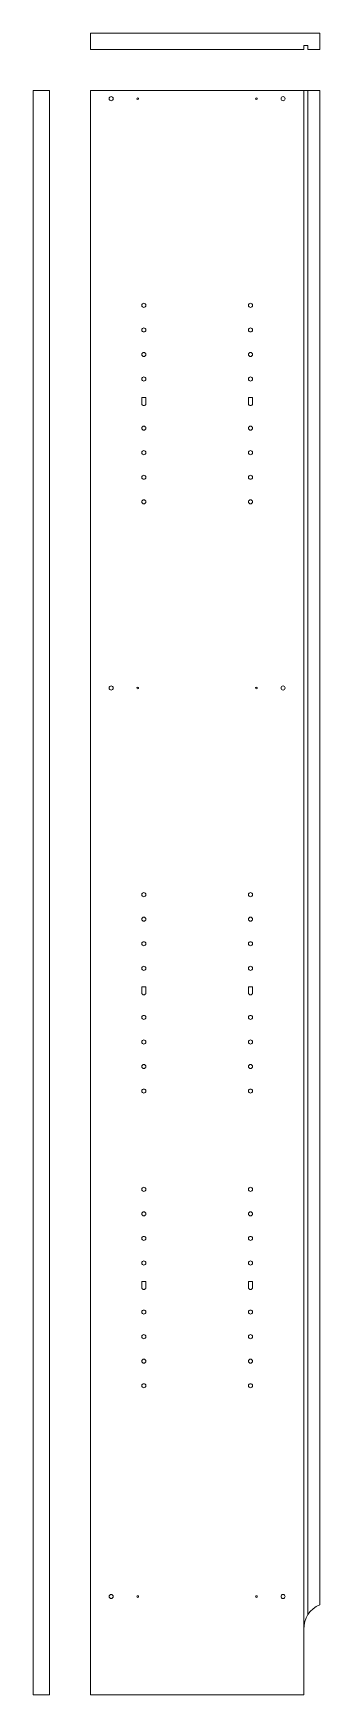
# Model space of a CAD drawing. Header units: millimetres. Extents: x -1085 to 5268, y 134 to 2619.
# Drawn here: x 1683 to 1718, y 2415.5 to 2618.5 of the extents above; entities that cross this region are included whole.
import ezdxf

# ---------------------------------------------------------------- set-up
doc = ezdxf.new("R2010")
doc.units = ezdxf.units.MM
doc.layers.add('A-LINE-GRPH', color=15, linetype='Continuous', lineweight=13)

msp = doc.modelspace()

# ---------------------------------------------------------------- linework, layer by layer
at = {"layer": 'A-LINE-GRPH'}
for p, q in [((1718.05, 2618.55), (1690.05, 2618.55)), ((1690.05, 2618.55), (1690.05, 2616.55)), ((1716.1, 2616.55), (1716.1, 2617.05)), ((1716.1, 2617.05), (1716.6, 2617.05)), ((1716.6, 2617.05), (1716.6, 2616.55)), ((1718.05, 2616.55), (1718.05, 2618.55)), ((1690.05, 2616.55), (1716.1, 2616.55)), ((1716.6, 2616.55), (1718.05, 2616.55)), ((1683.05, 2415.55), (1683.05, 2611.55)), ((1683.05, 2611.55), (1685.05, 2611.55)), ((1685.05, 2611.55), (1685.05, 2415.55)), ((1690.05, 2611.55), (1690.05, 2415.55)), ((1690.05, 2611.55), (1718.05, 2611.55)), ((1716.1, 2423.62), (1716.1, 2611.55)), ((1716.6, 2425.35), (1716.6, 2611.55)), ((1718.05, 2426.55), (1718.05, 2611.55)), ((1696.31, 2573.3), (1696.31, 2574.05)), ((1696.31, 2574.05), (1696.81, 2574.05)), ((1696.81, 2574.05), (1696.81, 2573.3)), ((1709.34, 2573.3), (1709.34, 2574.05)), ((1709.34, 2574.05), (1709.84, 2574.05)), ((1709.84, 2574.05), (1709.84, 2573.3)), ((1696.31, 2501.3), (1696.31, 2502.05)), ((1696.31, 2502.05), (1696.81, 2502.05)), ((1696.81, 2502.05), (1696.81, 2501.3)), ((1709.34, 2501.3), (1709.34, 2502.05)), ((1709.34, 2502.05), (1709.84, 2502.05)), ((1709.84, 2502.05), (1709.84, 2501.3)), ((1696.31, 2465.3), (1696.31, 2466.05)), ((1696.31, 2466.05), (1696.81, 2466.05)), ((1696.81, 2466.05), (1696.81, 2465.3)), ((1709.34, 2465.3), (1709.34, 2466.05)), ((1709.34, 2466.05), (1709.84, 2466.05)), ((1709.84, 2466.05), (1709.84, 2465.3)), ((1716.1, 2415.55), (1716.1, 2423.55)), ((1685.05, 2415.55), (1683.05, 2415.55)), ((1690.05, 2415.55), (1716.1, 2415.55))]:
    msp.add_line(p, q, dxfattribs=at)
for centre, radius in [((1692.57, 2610.55), 0.25), ((1695.82, 2610.55), 0.1), ((1710.32, 2610.55), 0.1), ((1713.57, 2610.55), 0.25), ((1696.56, 2585.3), 0.25), ((1709.59, 2585.3), 0.25), ((1696.56, 2582.3), 0.25), ((1709.59, 2582.3), 0.25), ((1696.56, 2579.3), 0.25), ((1709.59, 2579.3), 0.25), ((1696.56, 2576.3), 0.25), ((1709.59, 2576.3), 0.25), ((1696.56, 2570.3), 0.25), ((1709.59, 2570.3), 0.25), ((1696.56, 2567.3), 0.25), ((1709.59, 2567.3), 0.25), ((1696.56, 2564.3), 0.25), ((1709.59, 2564.3), 0.25), ((1696.56, 2561.3), 0.25), ((1709.59, 2561.3), 0.25), ((1692.57, 2538.55), 0.25), ((1695.82, 2538.55), 0.1), ((1710.32, 2538.55), 0.1), ((1713.57, 2538.55), 0.25), ((1696.56, 2513.3), 0.25), ((1709.59, 2513.3), 0.25), ((1696.56, 2510.3), 0.25), ((1709.59, 2510.3), 0.25), ((1696.56, 2507.3), 0.25), ((1709.59, 2507.3), 0.25), ((1696.56, 2504.3), 0.25), ((1709.59, 2504.3), 0.25), ((1696.56, 2498.3), 0.25), ((1709.59, 2498.3), 0.25), ((1696.56, 2495.3), 0.25), ((1709.59, 2495.3), 0.25), ((1696.56, 2492.3), 0.25), ((1709.59, 2492.3), 0.25), ((1696.56, 2489.3), 0.25), ((1709.59, 2489.3), 0.25), ((1696.56, 2477.3), 0.25), ((1709.59, 2477.3), 0.25), ((1696.56, 2474.3), 0.25), ((1709.59, 2474.3), 0.25), ((1696.56, 2471.3), 0.25), ((1709.59, 2471.3), 0.25), ((1696.56, 2468.3), 0.25), ((1709.59, 2468.3), 0.25), ((1696.56, 2462.3), 0.25), ((1709.59, 2462.3), 0.25), ((1696.56, 2459.3), 0.25), ((1709.59, 2459.3), 0.25), ((1696.56, 2456.3), 0.25), ((1709.59, 2456.3), 0.25), ((1696.56, 2453.3), 0.25), ((1709.59, 2453.3), 0.25), ((1692.57, 2427.55), 0.25), ((1695.82, 2427.55), 0.1), ((1710.32, 2427.55), 0.1), ((1713.57, 2427.55), 0.25)]:
    msp.add_circle(centre, radius, dxfattribs=at)
for centre, radius, start, end in [((1696.56, 2573.3), 0.25, 180, 0), ((1709.59, 2573.3), 0.25, 180, 0), ((1696.56, 2501.3), 0.25, 180, 0), ((1709.59, 2501.3), 0.25, 180, 0), ((1696.56, 2465.3), 0.25, 180, 0), ((1709.59, 2465.3), 0.25, 180, 0), ((1719.27, 2423.62), 3.17, 112.5934, 181.3589)]:
    msp.add_arc(centre, radius, start, end, dxfattribs=at)

doc.saveas('drawing.dxf')
